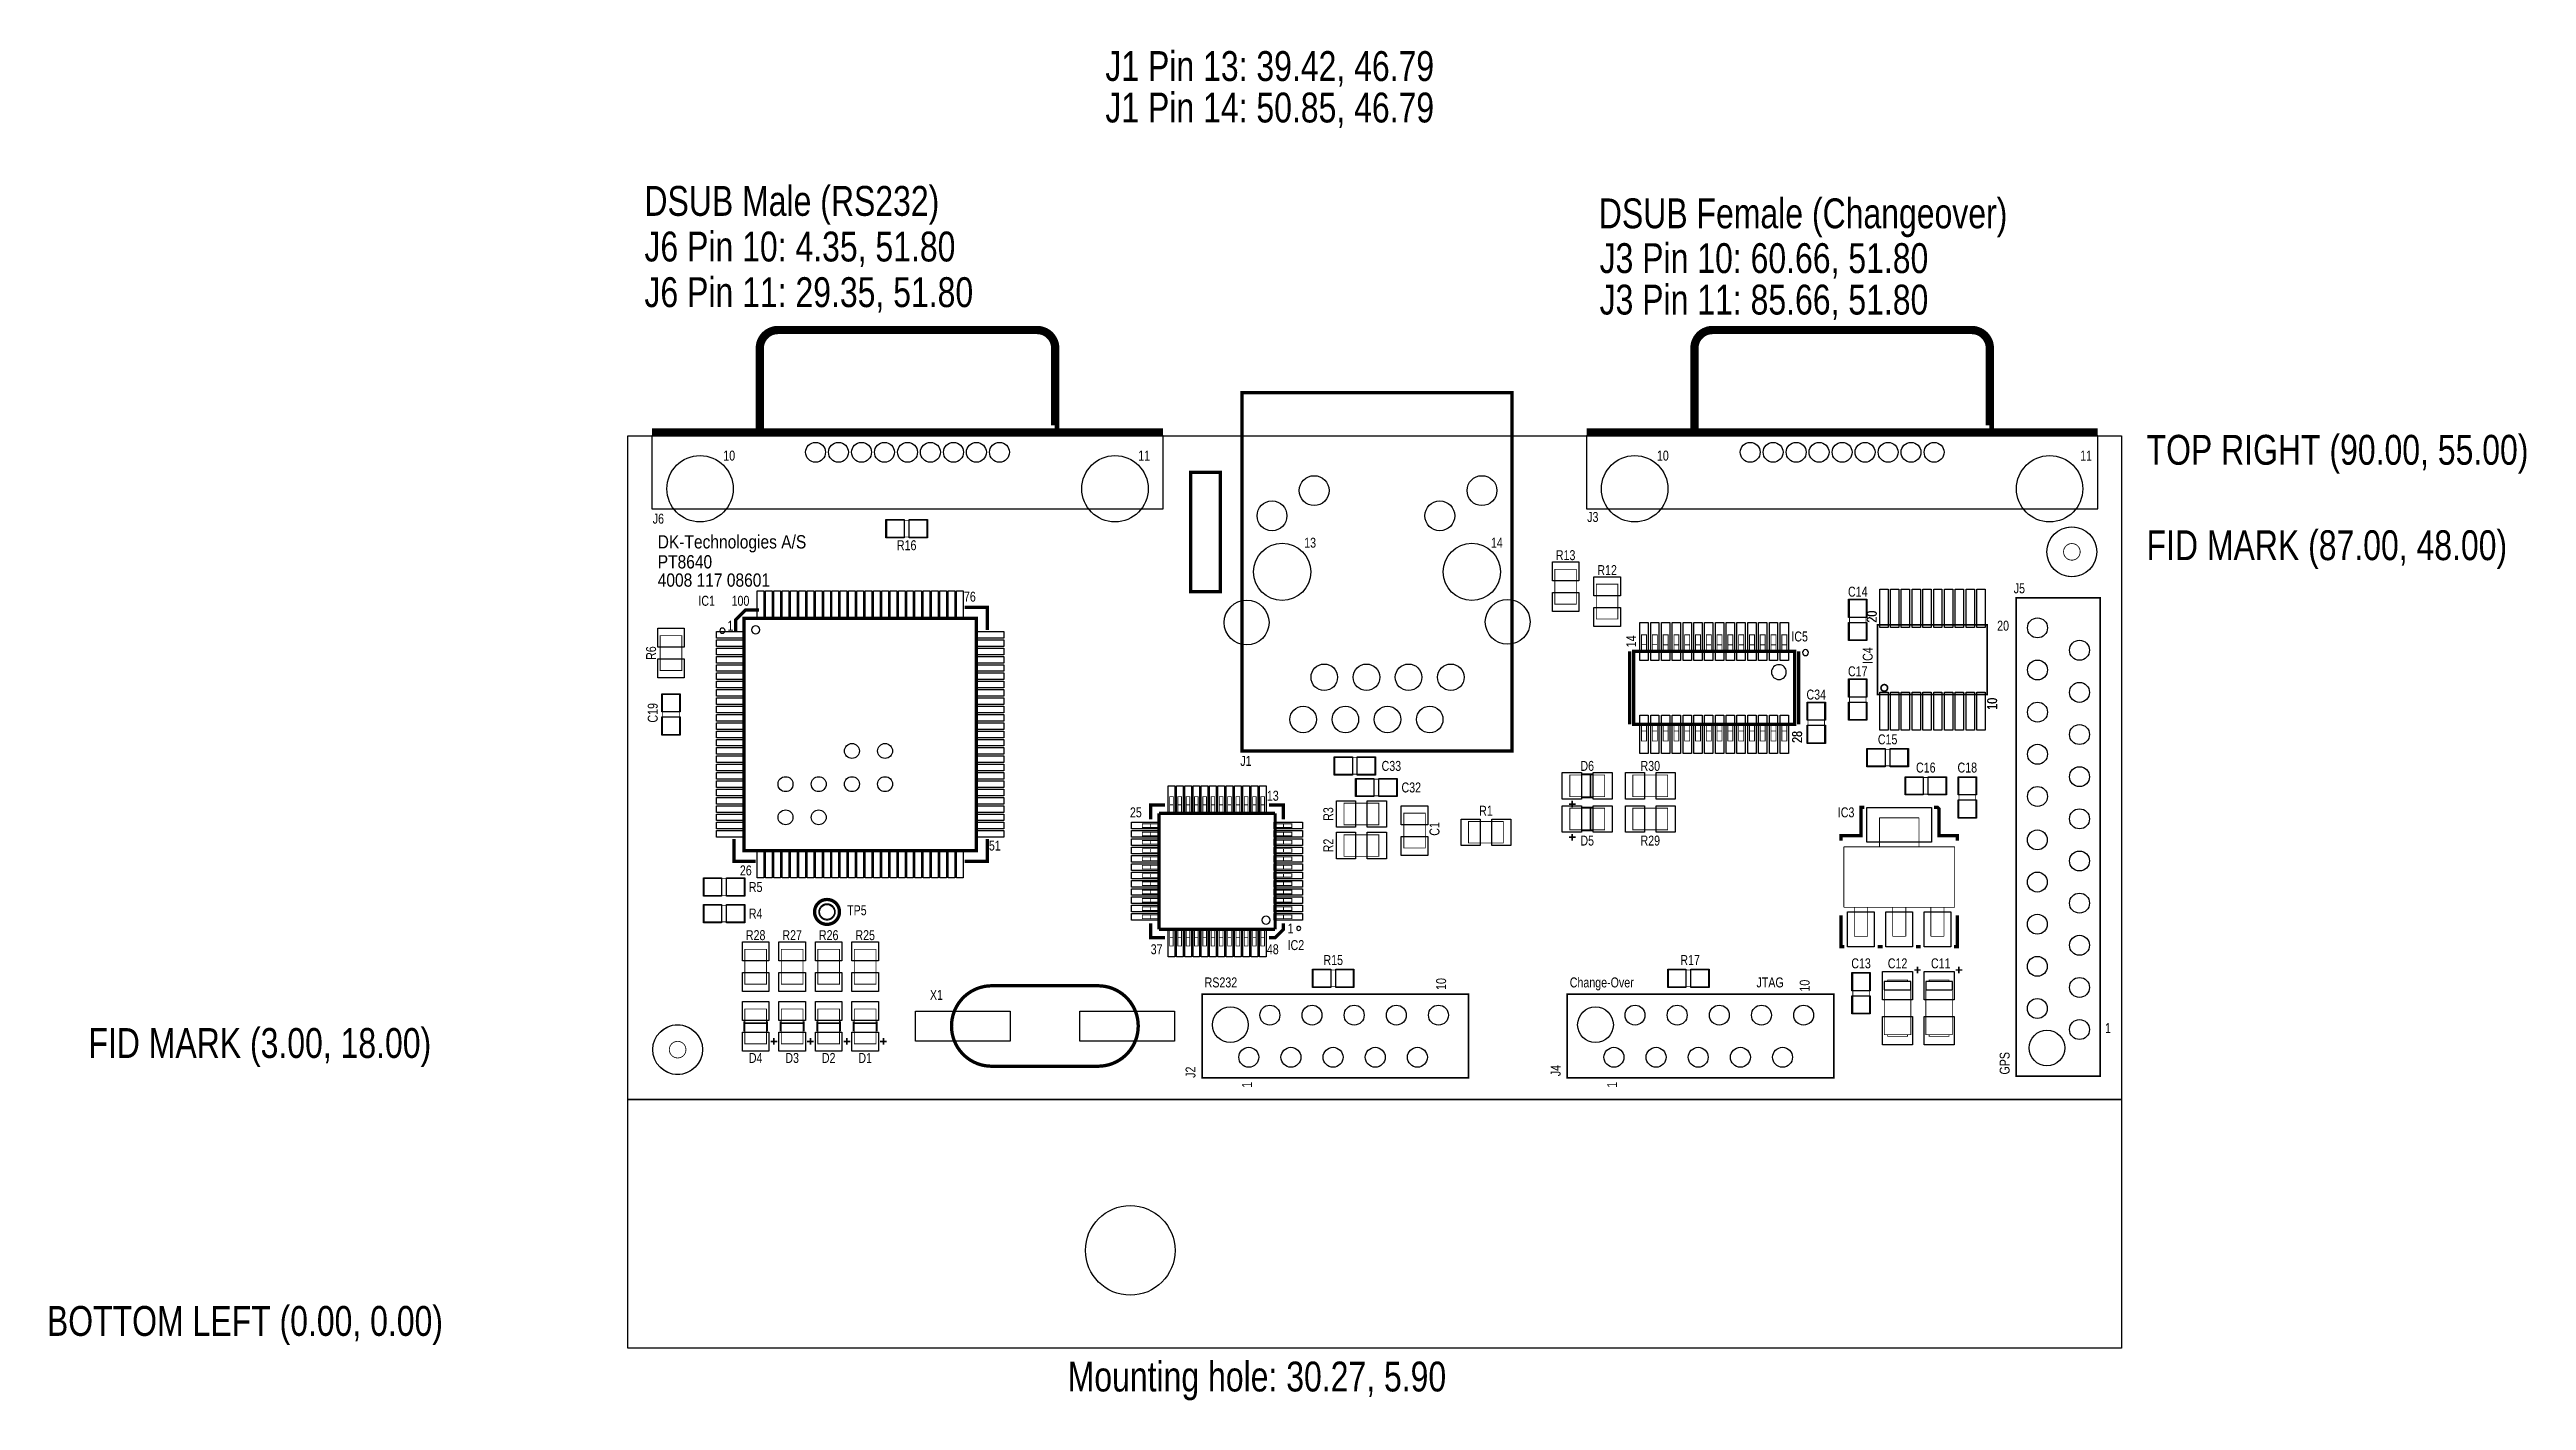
# Model space of a CAD drawing. Extents: x -35 to 114, y -3 to 78.
import ezdxf
from ezdxf.enums import TextEntityAlignment as Align

# ---------------------------------------------------------------- set-up
doc = ezdxf.new("R2010")
doc.units = 0
for name, color, linetype in [('BOARD_GEOMETRY_ASSEMBLY_NOTES', 4, 'CONTINUOUS'), ('BOARD_GEOMETRY_DIMENSION', 3, 'CONTINUOUS'), ('BOARD_GEOMETRY_OUTLINE', 5, 'CONTINUOUS'), ('BOARD_GEOMETRY_SILKSCREEN_TOP', 2, 'CONTINUOUS'), ('PACKAGE_GEOMETRY_ASSEMBLY_TOP', 10, 'CONTINUOUS'), ('PACKAGE_GEOMETRY_SILKSCREEN_TOP', 9, 'CONTINUOUS'), ('PIN_SOLDERMASK_TOP', 11, 'CONTINUOUS'), ('REF_DES_SILKSCREEN_TOP', 12, 'CONTINUOUS')]:
    doc.layers.add(name, color=color, linetype=linetype)

msp = doc.modelspace()

# ---------------------------------------------------------------- texts
at = {"layer": 'BOARD_GEOMETRY_ASSEMBLY_NOTES', "width": 0.8}
for s, p in [('FID MARK (87.00, 48.00)', (91.5, 47.5)), ('FID MARK (3.00, 18.00)', (-32.5, 17.5))]:
    msp.add_text(s, height=1.8, dxfattribs=at).set_placement(p)
at = {"layer": 'BOARD_GEOMETRY_DIMENSION', "width": 0.8}
for s, height, p in [('J1 Pin 13: 39.42, 46.79', 1.8, (28.7696, 76.3771)), ('J1 Pin 14: 50.85, 46.79', 1.8, (28.7696, 73.8771)), ('DSUB Male (RS232)', 1.8, (1, 68.25)), ('DSUB Female (Changeover)', 1.8, (58.5, 67.5)), ('J6 Pin 10: 4.35, 51.80', 1.8, (1, 65.5)), ('J3 Pin 10: 60.66, 51.80', 1.8, (58.5461, 64.8017)), ('J6 Pin 11: 29.35, 51.80', 1.8, (1, 62.75)), ('J3 Pin 11: 85.66, 51.80', 1.8, (58.5461, 62.3017)), ('10', 0.6, (5.75, 53.5)), ('11', 0.6, (30.75, 53.5)), ('10', 0.6, (62, 53.5)), ('11', 0.6, (87.5, 53.5)), ('TOP RIGHT (90.00, 55.00)', 1.8, (91.5, 53.25)), ('13', 0.6, (40.75, 48.25)), ('14', 0.6, (52, 48.25)), ('BOTTOM LEFT (0.00, 0.00)', 1.8, (-35, 0.75)), ('Mounting hole: 30.27, 5.90', 1.8, (26.5, -2.6))]:
    msp.add_text(s, height=height, dxfattribs=at).set_placement(p)
at = {"layer": 'BOARD_GEOMETRY_SILKSCREEN_TOP', "width": 0.875}
for s, p in [('PT8640', (1.8, 47)), ('DK-Technologies A/S', (1.8002, 48.2039)), ('4008 117 08601', (1.8, 45.9))]:
    msp.add_text(s, height=0.8, dxfattribs=at).set_placement(p)
at = {"layer": 'PACKAGE_GEOMETRY_ASSEMBLY_TOP', "width": 0.8}
for s, p in [('100', (6.25, 44.75)), ('76', (20.25, 45)), ('1', (6, 43.25)), ('13', (38.5, 33)), ('25', (30.25, 32)), ('51', (21.75, 30)), ('26', (6.75, 28.5)), ('1', (39.75, 25)), ('37', (31.5, 23.75)), ('48', (38.5, 23.75))]:
    msp.add_text(s, height=0.6, dxfattribs=at).set_placement(p)
for s, p in [('20', (75.25, 43.75)), ('14', (60.75, 42.25)), ('10', (82.5, 38.5)), ('28', (70.75, 36.5))]:
    msp.add_text(s, height=0.6, rotation=90, dxfattribs=at).set_placement(p)
at = {"layer": 'PACKAGE_GEOMETRY_SILKSCREEN_TOP', "width": 0.8}
for s, p in [('100', (6.25, 44.75)), ('76', (20.25, 45)), ('1', (6, 43.25)), ('20', (82.5, 43.25)), ('13', (38.5, 33)), ('25', (30.25, 32)), ('51', (21.75, 30)), ('26', (6.75, 28.5)), ('1', (39.75, 25)), ('37', (31.5, 23.75)), ('48', (38.5, 23.75)), ('RS232', (34.75, 21.75)), ('Change-Over', (56.75, 21.75)), ('JTAG', (68, 21.75)), ('1', (89, 19))]:
    msp.add_text(s, height=0.6, dxfattribs=at).set_placement(p)
for s, p in [('20', (75.2429, 43.7262)), ('14', (60.75, 42.25)), ('10', (82.4929, 38.4762)), ('28', (70.7429, 36.4762)), ('10', (49.3, 21.6)), ('10', (71.2, 21.5)), ('GPS', (83.25, 16.5)), ('1', (37.6, 15.7)), ('1', (59.6, 15.7))]:
    msp.add_text(s, height=0.6, rotation=90, dxfattribs=at).set_placement(p)
at = {"layer": 'REF_DES_SILKSCREEN_TOP', "width": 0.8}
for s, p in [('J6', (1.5, 49.7)), ('J3', (57.8, 49.8)), ('IC1', (4.25, 44.75)), ('J5', (83.5, 45.5)), ('IC5', (70.1, 42.6)), ('J1', (36.9, 35.1)), ('IC2', (39.75, 24)), ('X1', (18.2, 21))]:
    msp.add_text(s, height=0.6, dxfattribs=at).set_placement(p)
for s, p in [('R16', (16.8, 48.1)), ('R13', (56.5, 47.5)), ('R12', (59, 46.6)), ('C14', (74.1, 45.3)), ('C17', (74.1, 40.5)), ('C34', (71.6, 39.1)), ('C15', (75.9, 36.4)), ('C33', (46, 34.8)), ('D6', (57.8, 34.8)), ('R30', (61.6, 34.8)), ('C16', (78.2, 34.7)), ('C18', (80.7, 34.7)), ('C32', (47.2, 33.5)), ('R1', (51.7, 32.1)), ('IC3', (73.4, 32)), ('D5', (57.8, 30.3)), ('R29', (61.6, 30.3)), ('R5', (7.7, 27.5)), ('R4', (7.7, 25.9)), ('TP5', (13.8, 26.1)), ('R28', (7.7, 24.6)), ('R27', (9.9, 24.6)), ('R26', (12.1, 24.6)), ('R25', (14.3, 24.6)), ('R15', (42.5, 23.1)), ('R17', (64, 23.1)), ('C13', (74.3, 22.9)), ('C12', (76.5, 22.9)), ('C11', (79.1, 22.9)), ('D4', (7.7, 17.2)), ('D3', (9.9, 17.2)), ('D2', (12.1, 17.2)), ('D1', (14.3, 17.2))]:
    msp.add_text(s, height=0.6, dxfattribs=at).set_placement(p, align=Align.CENTER)
for s, p in [('R6', (1.7, 41.9)), ('C19', (1.8, 38.3)), ('R3', (42.5, 32.2)), ('C1', (48.9, 31.3)), ('R2', (42.5, 30.3))]:
    msp.add_text(s, height=0.6, rotation=90, dxfattribs=at).set_placement(p, align=Align.CENTER)
for s, p in [('IC4', (75, 41.25)), ('J2', (34.2, 16.3)), ('J4', (56.2, 16.4))]:
    msp.add_text(s, height=0.6, rotation=90, dxfattribs=at).set_placement(p)

# ---------------------------------------------------------------- linework, layer by layer
at = {"layer": 'BOARD_GEOMETRY_OUTLINE'}
msp.add_lwpolyline([(0, 0), (0, 55), (90, 55), (90, 0)], close=True, dxfattribs=at)
at = {"layer": 'BOARD_GEOMETRY_SILKSCREEN_TOP', "const_width": 0.2}
msp.add_lwpolyline([(33.9, 52.8), (35.7, 52.8), (35.7, 45.6), (33.9, 45.6)], close=True, dxfattribs=at)
at = {"layer": 'BOARD_GEOMETRY_SILKSCREEN_TOP', "const_width": 0.1}
for points in [[(57.5, 34.6), (58.1, 34.6)], [(58, 34.6), (58, 33.2)], [(57.5, 33.2), (58.1, 33.2)], [(57.5, 32.6), (58.1, 32.6)], [(58, 32.6), (58, 31.2)], [(57.5, 31.2), (58.1, 31.2)], [(7, 19.1), (7, 19.7)], [(7, 19.6), (8.4, 19.6)], [(8.4, 19.1), (8.4, 19.7)], [(9.2, 19.1), (9.2, 19.7)], [(9.2, 19.6), (10.6, 19.6)], [(10.6, 19.1), (10.6, 19.7)], [(11.4, 19.1), (11.4, 19.7)], [(11.4, 19.6), (12.8, 19.6)], [(12.8, 19.1), (12.8, 19.7)], [(13.6, 19.1), (13.6, 19.7)], [(13.6, 19.6), (15, 19.6)], [(15, 19.1), (15, 19.7)], [(0, 15), (90, 15)]]:
    msp.add_lwpolyline(points, dxfattribs=at)
at = {"layer": 'PACKAGE_GEOMETRY_ASSEMBLY_TOP'}
for points, const_width in [([(7.95, 55.37), (7.95, 60.27, -0.414214), (9.05, 61.37), (24.65, 61.37, -0.414214), (25.75, 60.27), (25.75, 55.37), (25.71, 55.37)], 0.5), ([(64.26, 55.37), (64.26, 60.27, -0.414214), (65.36, 61.37), (80.96, 61.37, -0.414214), (82.06, 60.27), (82.06, 55.37), (82.02, 55.37)], 0.5), ([(21.93, 17), (21.92, 17, -0.414214), (19.5, 19.42, -0.414214), (21.93, 21.85), (28.33, 21.85, -0.414214), (30.75, 19.43, -0.414214), (28.32, 17), (21.92, 17)], 0.2)]:
    msp.add_lwpolyline(points, format="xyb", dxfattribs=dict(at, const_width=const_width))
for points, const_width in [([(37, 36), (53.26, 36), (53.26, 57.59), (37, 57.59)], 0.2), ([(18, 49.9), (15.6, 49.9), (15.6, 48.9), (18, 48.9)], 0.05), ([(55.85, 46.95), (55.85, 44.85), (57.15, 44.85), (57.15, 46.95)], 0.05), ([(58.35, 46.05), (58.35, 43.95), (59.65, 43.95), (59.65, 46.05)], 0.05), ([(73.6, 45.1), (73.6, 42.7), (74.6, 42.7), (74.6, 45.1)], 0.05), ([(88.7, 16.4), (83.65, 16.4), (83.65, 45.23), (88.7, 45.23)], 0.1), ([(7, 30), (7, 44), (21, 44), (21, 30)], 0.2), ([(81.9, 39.4), (75.3, 39.4), (75.3, 43.6), (81.9, 43.6)], 0.1), ([(1.95, 42.95), (1.95, 40.85), (3.25, 40.85), (3.25, 42.95)], 0.05), ([(70.3, 42), (60.6, 42), (60.6, 37.6), (70.3, 37.6)], 0.2), ([(61.3748, 43.0017), (61.0748, 43.0017), (61.0748, 42.0017), (61.3748, 42.0017)], 0.05), ([(62.0248, 43.0017), (61.7248, 43.0017), (61.7248, 42.0017), (62.0248, 42.0017)], 0.05), ([(62.675, 43), (62.375, 43), (62.375, 42), (62.675, 42)], 0.05), ([(63.325, 43), (63.025, 43), (63.025, 42), (63.325, 42)], 0.05), ([(63.975, 43), (63.675, 43), (63.675, 42), (63.975, 42)], 0.05), ([(64.625, 43), (64.325, 43), (64.325, 42), (64.625, 42)], 0.05), ([(65.275, 43), (64.975, 43), (64.975, 42), (65.275, 42)], 0.05), ([(65.925, 43), (65.625, 43), (65.625, 42), (65.925, 42)], 0.05), ([(66.575, 43), (66.275, 43), (66.275, 42), (66.575, 42)], 0.05), ([(67.225, 43), (66.925, 43), (66.925, 42), (67.225, 42)], 0.05), ([(67.875, 43), (67.575, 43), (67.575, 42), (67.875, 42)], 0.05), ([(68.525, 43), (68.225, 43), (68.225, 42), (68.525, 42)], 0.05), ([(69.175, 43), (68.875, 43), (68.875, 42), (69.175, 42)], 0.05), ([(69.825, 43), (69.525, 43), (69.525, 42), (69.825, 42)], 0.05), ([(74.6, 37.9), (74.6, 40.3), (73.6, 40.3), (73.6, 37.9)], 0.05), ([(3.1, 37), (3.1, 39.4), (2.1, 39.4), (2.1, 37)], 0.05), ([(71.1, 38.9), (71.1, 36.5), (72.1, 36.5), (72.1, 38.9)], 0.05), ([(61.3748, 37.6017), (61.0748, 37.6017), (61.0748, 36.6017), (61.3748, 36.6017)], 0.05), ([(62.0248, 37.6017), (61.7248, 37.6017), (61.7248, 36.6017), (62.0248, 36.6017)], 0.05), ([(62.675, 37.6), (62.375, 37.6), (62.375, 36.6), (62.675, 36.6)], 0.05), ([(63.325, 37.6), (63.025, 37.6), (63.025, 36.6), (63.325, 36.6)], 0.05), ([(63.975, 37.6), (63.675, 37.6), (63.675, 36.6), (63.975, 36.6)], 0.05), ([(64.625, 37.6), (64.325, 37.6), (64.325, 36.6), (64.625, 36.6)], 0.05), ([(65.275, 37.6), (64.975, 37.6), (64.975, 36.6), (65.275, 36.6)], 0.05), ([(65.925, 37.6), (65.625, 37.6), (65.625, 36.6), (65.925, 36.6)], 0.05), ([(66.575, 37.6), (66.275, 37.6), (66.275, 36.6), (66.575, 36.6)], 0.05), ([(67.225, 37.6), (66.925, 37.6), (66.925, 36.6), (67.225, 36.6)], 0.05), ([(67.875, 37.6), (67.575, 37.6), (67.575, 36.6), (67.875, 36.6)], 0.05), ([(68.525, 37.6), (68.225, 37.6), (68.225, 36.6), (68.525, 36.6)], 0.05), ([(69.175, 37.6), (68.875, 37.6), (68.875, 36.6), (69.175, 36.6)], 0.05), ([(69.825, 37.6), (69.525, 37.6), (69.525, 36.6), (69.825, 36.6)], 0.05), ([(74.7, 35.1), (77.1, 35.1), (77.1, 36.1), (74.7, 36.1)], 0.05), ([(45, 35.6), (42.6, 35.6), (42.6, 34.6), (45, 34.6)], 0.05), ([(46.3, 34.3), (43.9, 34.3), (43.9, 33.3), (46.3, 33.3)], 0.05), ([(56.75, 33.25), (58.85, 33.25), (58.85, 34.55), (56.75, 34.55)], 0.05), ([(60.55, 33.25), (62.65, 33.25), (62.65, 34.55), (60.55, 34.55)], 0.05), ([(79.4, 34.4), (77, 34.4), (77, 33.4), (79.4, 33.4)], 0.05), ([(81.2, 32), (81.2, 34.4), (80.2, 34.4), (80.2, 32)], 0.05), ([(43.15, 31.55), (45.25, 31.55), (45.25, 32.85), (43.15, 32.85)], 0.05), ([(48.05, 30.15), (48.05, 32.25), (46.75, 32.25), (46.75, 30.15)], 0.05), ([(50.65, 30.45), (52.75, 30.45), (52.75, 31.75), (50.65, 31.75)], 0.05), ([(56.75, 31.25), (58.85, 31.25), (58.85, 32.55), (56.75, 32.55)], 0.05), ([(60.55, 31.25), (62.65, 31.25), (62.65, 32.55), (60.55, 32.55)], 0.05), ([(43.15, 29.65), (45.25, 29.65), (45.25, 30.95), (43.15, 30.95)], 0.05), ([(4.6, 27.3), (7, 27.3), (7, 28.3), (4.6, 28.3)], 0.05), ([(4.6, 25.7), (7, 25.7), (7, 26.7), (4.6, 26.7)], 0.05), ([(8.35, 21.95), (8.35, 24.05), (7.05, 24.05), (7.05, 21.95)], 0.05), ([(10.55, 21.95), (10.55, 24.05), (9.25, 24.05), (9.25, 21.95)], 0.05), ([(12.75, 21.95), (12.75, 24.05), (11.45, 24.05), (11.45, 21.95)], 0.05), ([(14.95, 21.95), (14.95, 24.05), (13.65, 24.05), (13.65, 21.95)], 0.05), ([(43.7, 22.8), (41.3, 22.8), (41.3, 21.8), (43.7, 21.8)], 0.05), ([(62.7, 21.8), (65.1, 21.8), (65.1, 22.8), (62.7, 22.8)], 0.05), ([(74.8, 20.2), (74.8, 22.6), (73.8, 22.6), (73.8, 20.2)], 0.05), ([(34.6, 16.3), (34.6, 21.35), (50.65, 21.35), (50.65, 16.3)], 0.1), ([(56.6, 16.3), (56.6, 21.35), (72.65, 21.35), (72.65, 16.3)], 0.1), ([(75.7, 22.1), (75.7, 18.9), (77.3, 18.9), (77.3, 22.1)], 0.05), ([(78.2, 22.1), (78.2, 18.9), (79.8, 18.9), (79.8, 22.1)], 0.05), ([(8.35, 18.35), (8.35, 20.45), (7.05, 20.45), (7.05, 18.35)], 0.05), ([(10.55, 18.35), (10.55, 20.45), (9.25, 20.45), (9.25, 18.35)], 0.05), ([(12.75, 18.35), (12.75, 20.45), (11.45, 20.45), (11.45, 18.35)], 0.05), ([(14.95, 18.35), (14.95, 20.45), (13.65, 20.45), (13.65, 18.35)], 0.05)]:
    msp.add_lwpolyline(points, close=True, dxfattribs=dict(at, const_width=const_width))
for points, const_width in [([(1.45, 55.2), (32.25, 55.2)], 0.5), ([(57.76, 55.2), (88.56, 55.2)], 0.5), ([(61.3748, 42.4017), (61.0748, 42.4017)], 0.05), ([(62.0248, 42.4017), (61.7248, 42.4017)], 0.05), ([(62.675, 42.4), (62.375, 42.4)], 0.05), ([(63.325, 42.4), (63.025, 42.4)], 0.05), ([(63.975, 42.4), (63.675, 42.4)], 0.05), ([(64.625, 42.4), (64.325, 42.4)], 0.05), ([(65.275, 42.4), (64.975, 42.4)], 0.05), ([(65.925, 42.4), (65.625, 42.4)], 0.05), ([(66.575, 42.4), (66.275, 42.4)], 0.05), ([(67.225, 42.4), (66.925, 42.4)], 0.05), ([(67.875, 42.4), (67.575, 42.4)], 0.05), ([(68.525, 42.4), (68.225, 42.4)], 0.05), ([(69.175, 42.4), (68.875, 42.4)], 0.05), ([(69.825, 42.4), (69.525, 42.4)], 0.05), ([(61.3748, 37.2017), (61.0748, 37.2017)], 0.05), ([(62.0248, 37.2017), (61.7248, 37.2017)], 0.05), ([(62.675, 37.2), (62.375, 37.2)], 0.05), ([(63.325, 37.2), (63.025, 37.2)], 0.05), ([(63.975, 37.2), (63.675, 37.2)], 0.05), ([(64.625, 37.2), (64.325, 37.2)], 0.05), ([(65.275, 37.2), (64.975, 37.2)], 0.05), ([(65.925, 37.2), (65.625, 37.2)], 0.05), ([(66.575, 37.2), (66.275, 37.2)], 0.05), ([(67.225, 37.2), (66.925, 37.2)], 0.05), ([(67.875, 37.2), (67.575, 37.2)], 0.05), ([(68.525, 37.2), (68.225, 37.2)], 0.05), ([(69.175, 37.2), (68.875, 37.2)], 0.05), ([(69.825, 37.2), (69.525, 37.2)], 0.05), ([(32.8604, 32.2497), (32.8604, 33.2497), (32.6404, 33.2497), (32.6404, 32.2497)], 0.05), ([(33.3604, 32.2497), (33.3604, 33.2497), (33.1404, 33.2497), (33.1404, 32.2497)], 0.05), ([(33.8604, 32.2497), (33.8604, 33.2497), (33.6404, 33.2497), (33.6404, 32.2497)], 0.05), ([(34.3604, 32.2497), (34.3604, 33.2497), (34.1404, 33.2497), (34.1404, 32.2497)], 0.05), ([(34.8604, 32.2497), (34.8604, 33.2497), (34.6404, 33.2497), (34.6404, 32.2497)], 0.05), ([(35.3604, 32.2497), (35.3604, 33.2497), (35.1404, 33.2497), (35.1404, 32.2497)], 0.05), ([(35.8604, 32.2497), (35.8604, 33.2497), (35.6404, 33.2497), (35.6404, 32.2497)], 0.05), ([(36.3604, 32.2497), (36.3604, 33.2497), (36.1404, 33.2497), (36.1404, 32.2497)], 0.05), ([(36.8604, 32.2497), (36.8604, 33.2497), (36.6404, 33.2497), (36.6404, 32.2497)], 0.05), ([(37.3604, 32.2497), (37.3604, 33.2497), (37.1404, 33.2497), (37.1404, 32.2497)], 0.05), ([(37.8604, 32.2497), (37.8604, 33.2497), (37.6404, 33.2497), (37.6404, 32.2497)], 0.05), ([(38.36, 32.25), (38.36, 33.25), (38.14, 33.25), (38.14, 32.25)], 0.05), ([(56.7, 32.8), (57.1, 32.8)], 0.1), ([(56.9, 33), (56.9, 32.6)], 0.1), ([(31.9999, 31.3886), (30.9999, 31.3886), (30.9999, 31.6086), (31.9999, 31.6086)], 0.05), ([(31.4999, 31.3886), (31.4999, 31.6086)], 0.05), ([(39, 32.25), (32, 32.25)], 0.2), ([(32, 32.25), (32, 25.25)], 0.2), ([(32.8604, 32.7497), (32.6404, 32.7497)], 0.05), ([(33.3604, 32.7497), (33.1404, 32.7497)], 0.05), ([(33.8604, 32.7497), (33.6404, 32.7497)], 0.05), ([(34.3604, 32.7497), (34.1404, 32.7497)], 0.05), ([(34.8604, 32.7497), (34.6404, 32.7497)], 0.05), ([(35.3604, 32.7497), (35.1404, 32.7497)], 0.05), ([(35.8604, 32.7497), (35.6404, 32.7497)], 0.05), ([(36.3604, 32.7497), (36.1404, 32.7497)], 0.05), ([(36.8604, 32.7497), (36.6404, 32.7497)], 0.05), ([(37.3604, 32.7497), (37.1404, 32.7497)], 0.05), ([(37.8604, 32.7497), (37.6404, 32.7497)], 0.05), ([(38.36, 32.75), (38.14, 32.75)], 0.05), ([(39, 25.25), (39, 32.25)], 0.2), ([(38.9998, 31.6099), (39.9998, 31.6099), (39.9998, 31.3899), (38.9998, 31.3899)], 0.05), ([(39.4998, 31.3899), (39.4998, 31.6099)], 0.05), ([(75.409, 31.973), (77.79, 31.973)], 0.05), ([(75.409, 30.226), (75.409, 31.973)], 0.05), ([(77.79, 30.226), (77.79, 31.973)], 0.05), ([(31.9999, 30.8886), (30.9999, 30.8886), (30.9999, 31.1086), (31.9999, 31.1086)], 0.05), ([(31.9999, 30.3886), (30.9999, 30.3886), (30.9999, 30.6086), (31.9999, 30.6086)], 0.05), ([(31.9999, 29.8886), (30.9999, 29.8886), (30.9999, 30.1086), (31.9999, 30.1086)], 0.05), ([(31.4999, 30.8886), (31.4999, 31.1086)], 0.05), ([(31.4999, 30.3886), (31.4999, 30.6086)], 0.05), ([(31.4999, 29.8886), (31.4999, 30.1086)], 0.05), ([(38.9998, 31.1099), (39.9998, 31.1099), (39.9998, 30.8899), (38.9998, 30.8899)], 0.05), ([(38.9998, 30.6099), (39.9998, 30.6099), (39.9998, 30.3899), (38.9998, 30.3899)], 0.05), ([(38.9998, 30.1099), (39.9998, 30.1099), (39.9998, 29.8899), (38.9998, 29.8899)], 0.05), ([(39.4998, 30.8899), (39.4998, 31.1099)], 0.05), ([(39.4998, 30.3899), (39.4998, 30.6099)], 0.05), ([(39.4998, 29.8899), (39.4998, 30.1099)], 0.05), ([(56.7, 30.8), (57.1, 30.8)], 0.1), ([(56.9, 31), (56.9, 30.6)], 0.1), ([(73.264, 30.226), (79.936, 30.226)], 0.05), ([(73.264, 26.575), (73.264, 30.226)], 0.05), ([(79.936, 26.575), (79.936, 30.226)], 0.05), ([(31.9999, 29.3886), (30.9999, 29.3886), (30.9999, 29.6086), (31.9999, 29.6086)], 0.05), ([(31.9999, 28.8886), (30.9999, 28.8886), (30.9999, 29.1086), (31.9999, 29.1086)], 0.05), ([(31.9999, 28.3886), (30.9999, 28.3886), (30.9999, 28.6086), (31.9999, 28.6086)], 0.05), ([(31.4999, 29.3886), (31.4999, 29.6086)], 0.05), ([(31.4999, 28.8886), (31.4999, 29.1086)], 0.05), ([(31.4999, 28.3886), (31.4999, 28.6086)], 0.05), ([(38.9998, 29.6099), (39.9998, 29.6099), (39.9998, 29.3899), (38.9998, 29.3899)], 0.05), ([(38.9998, 29.1099), (39.9998, 29.1099), (39.9998, 28.8899), (38.9998, 28.8899)], 0.05), ([(38.9998, 28.6099), (39.9998, 28.6099), (39.9998, 28.3899), (38.9998, 28.3899)], 0.05), ([(39.4998, 29.3899), (39.4998, 29.6099)], 0.05), ([(39.4998, 28.8899), (39.4998, 29.1099)], 0.05), ([(39.4998, 28.3899), (39.4998, 28.6099)], 0.05), ([(31.9999, 27.8886), (30.9999, 27.8886), (30.9999, 28.1086), (31.9999, 28.1086)], 0.05), ([(31.9999, 27.3886), (30.9999, 27.3886), (30.9999, 27.6086), (31.9999, 27.6086)], 0.05), ([(31.9999, 26.8886), (30.9999, 26.8886), (30.9999, 27.1086), (31.9999, 27.1086)], 0.05), ([(31.4999, 27.8886), (31.4999, 28.1086)], 0.05), ([(31.4999, 27.3886), (31.4999, 27.6086)], 0.05), ([(31.4999, 26.8886), (31.4999, 27.1086)], 0.05), ([(38.9998, 28.1099), (39.9998, 28.1099), (39.9998, 27.8899), (38.9998, 27.8899)], 0.05), ([(38.9998, 27.6099), (39.9998, 27.6099), (39.9998, 27.3899), (38.9998, 27.3899)], 0.05), ([(38.9998, 27.1099), (39.9998, 27.1099), (39.9998, 26.8899), (38.9998, 26.8899)], 0.05), ([(39.4998, 27.8899), (39.4998, 28.1099)], 0.05), ([(39.4998, 27.3899), (39.4998, 27.6099)], 0.05), ([(39.4998, 26.8899), (39.4998, 27.1099)], 0.05), ([(31.9999, 26.3886), (30.9999, 26.3886), (30.9999, 26.6086), (31.9999, 26.6086)], 0.05), ([(32, 25.89), (31, 25.89), (31, 26.11), (32, 26.11)], 0.05), ([(31.4999, 26.3886), (31.4999, 26.6086)], 0.05), ([(31.5, 25.89), (31.5, 26.11)], 0.05), ([(38.9998, 26.6099), (39.9998, 26.6099), (39.9998, 26.3899), (38.9998, 26.3899)], 0.05), ([(39, 26.11), (40, 26.11), (40, 25.89), (39, 25.89)], 0.05), ([(39.4998, 26.3899), (39.4998, 26.6099)], 0.05), ([(39.5, 25.89), (39.5, 26.11)], 0.05), ([(73.264, 26.575), (79.936, 26.575)], 0.05), ([(73.899, 24.829), (73.899, 26.575)], 0.05), ([(74.695, 24.829), (74.695, 26.575)], 0.05), ([(76.202, 24.829), (76.202, 26.575)], 0.05), ([(76.996, 24.829), (76.996, 26.575)], 0.05), ([(78.505, 24.829), (78.505, 26.575)], 0.05), ([(79.301, 24.829), (79.301, 26.575)], 0.05), ([(32, 25.25), (39, 25.25)], 0.2), ([(32.8597, 25.2498), (32.8597, 24.2498), (32.6397, 24.2498), (32.6397, 25.2498)], 0.05), ([(32.8597, 24.7498), (32.6397, 24.7498)], 0.05), ([(33.3597, 25.2498), (33.3597, 24.2498), (33.1397, 24.2498), (33.1397, 25.2498)], 0.05), ([(33.3597, 24.7498), (33.1397, 24.7498)], 0.05), ([(33.8597, 25.2498), (33.8597, 24.2498), (33.6397, 24.2498), (33.6397, 25.2498)], 0.05), ([(33.8597, 24.7498), (33.6397, 24.7498)], 0.05), ([(34.3597, 25.2498), (34.3597, 24.2498), (34.1397, 24.2498), (34.1397, 25.2498)], 0.05), ([(34.3597, 24.7498), (34.1397, 24.7498)], 0.05), ([(34.8597, 25.2498), (34.8597, 24.2498), (34.6397, 24.2498), (34.6397, 25.2498)], 0.05), ([(34.8597, 24.7498), (34.6397, 24.7498)], 0.05), ([(35.3597, 25.2498), (35.3597, 24.2498), (35.1397, 24.2498), (35.1397, 25.2498)], 0.05), ([(35.3597, 24.7498), (35.1397, 24.7498)], 0.05), ([(35.8597, 25.2498), (35.8597, 24.2498), (35.6397, 24.2498), (35.6397, 25.2498)], 0.05), ([(35.8597, 24.7498), (35.6397, 24.7498)], 0.05), ([(36.3597, 25.2498), (36.3597, 24.2498), (36.1397, 24.2498), (36.1397, 25.2498)], 0.05), ([(36.3597, 24.7498), (36.1397, 24.7498)], 0.05), ([(36.8597, 25.2498), (36.8597, 24.2498), (36.6397, 24.2498), (36.6397, 25.2498)], 0.05), ([(36.8597, 24.7498), (36.6397, 24.7498)], 0.05), ([(37.3597, 25.2498), (37.3597, 24.2498), (37.1397, 24.2498), (37.1397, 25.2498)], 0.05), ([(37.3597, 24.7498), (37.1397, 24.7498)], 0.05), ([(37.8597, 25.2498), (37.8597, 24.2498), (37.6397, 24.2498), (37.6397, 25.2498)], 0.05), ([(37.8597, 24.7498), (37.6397, 24.7498)], 0.05), ([(38.36, 25.25), (38.36, 24.25), (38.14, 24.25), (38.14, 25.25)], 0.05), ([(38.36, 24.75), (38.14, 24.75)], 0.05), ([(73.899, 24.829), (74.695, 24.829)], 0.05), ([(76.202, 24.829), (76.996, 24.829)], 0.05), ([(78.505, 24.829), (79.301, 24.829)], 0.05), ([(75.9, 22.1), (75.9, 22.2), (77.1, 22.2), (77.1, 22.1)], 0.05), ([(78.4, 22.1), (78.4, 22.2), (79.6, 22.2), (79.6, 22.1)], 0.05), ([(8.6, 18.5), (9, 18.5)], 0.1), ([(8.8, 18.3), (8.8, 18.7)], 0.1), ([(10.8, 18.5), (11.2, 18.5)], 0.1), ([(11, 18.3), (11, 18.7)], 0.1), ([(13, 18.5), (13.4, 18.5)], 0.1), ([(13.2, 18.3), (13.2, 18.7)], 0.1), ([(15.2, 18.5), (15.6, 18.5)], 0.1), ([(15.4, 18.3), (15.4, 18.7)], 0.1), ([(77.1, 18.9), (77.1, 18.8), (75.9, 18.8), (75.9, 18.9)], 0.05), ([(79.6, 18.9), (79.6, 18.8), (78.4, 18.8), (78.4, 18.9)], 0.05)]:
    msp.add_lwpolyline(points, dxfattribs=dict(at, const_width=const_width))
for points in [[(32.25, 50.6), (32.25, 55), (1.45, 55), (1.45, 50.6)], [(88.56, 50.6), (88.56, 55), (57.76, 55), (57.76, 50.6)], [(75.7, 21.6), (77.3, 21.6), (77.3, 22.1), (75.7, 22.1)], [(78.2, 21.6), (79.8, 21.6), (79.8, 22.1), (78.2, 22.1)]]:
    msp.add_lwpolyline(points, close=True, dxfattribs=at)
for points, const_width in [([(88.5, 48, 1), (85.5, 48, 1)], 0.05), ([(87.5, 48, 1), (86.5, 48, 1)], 0.05), ([(75.9, 39.8, 1), (75.5, 39.8, 1)], 0.1), ([(12, 26.8, -0.414214), (12.5, 26.3, -2.414214), (12, 26.8)], 0.05), ([(3, 19.5, 1), (3, 16.5, 1)], 0.05), ([(3, 18.5, 1), (3, 17.5, 1)], 0.05)]:
    msp.add_lwpolyline(points, format="xyb", close=True, dxfattribs=dict(at, const_width=const_width))
for points in [[(7.947, 43.3, 1), (7.453, 43.3, 1)], [(69.7972, 40.75, 1), (68.9028, 40.75, 1)], [(38.697, 25.8, 1), (38.203, 25.8, 1)]]:
    msp.add_lwpolyline(points, format="xyb", close=True, dxfattribs=at)
at = {"layer": 'PACKAGE_GEOMETRY_SILKSCREEN_TOP'}
for points, const_width in [([(37, 36), (53.26, 36), (53.26, 57.59), (37, 57.59)], 0.2), ([(88.7, 16.4), (83.65, 16.4), (83.65, 45.23), (88.7, 45.23)], 0.1), ([(81.9, 39.4), (75.3, 39.4), (75.3, 43.6), (81.9, 43.6)], 0.1), ([(34.6, 16.3), (34.6, 21.35), (50.65, 21.35), (50.65, 16.3)], 0.1), ([(56.6, 16.3), (56.6, 21.35), (72.65, 21.35), (72.65, 16.3)], 0.1)]:
    msp.add_lwpolyline(points, close=True, dxfattribs=dict(at, const_width=const_width))
for points in [[(32.25, 50.6), (32.25, 55), (1.45, 55), (1.45, 50.6)], [(88.56, 50.6), (88.56, 55), (57.76, 55), (57.76, 50.6)]]:
    msp.add_lwpolyline(points, close=True, dxfattribs=at)
for points in [[(5.8581, 43.25, 1), (5.5419, 43.25, 1)], [(71.1303, 41.9252, 1), (70.7697, 41.9252, 1)], [(40.5408, 25.31, 1), (40.2992, 25.31, 1)]]:
    msp.add_lwpolyline(points, format="xyb", close=True, dxfattribs=at)
for points, const_width in [([(6.5, 43.15), (6.5, 43.9), (7.1, 44.5), (7.9, 44.5)], 0.2), ([(21.65, 43.3), (21.65, 44.65), (20.3, 44.65)], 0.2), ([(60.35, 42), (60.35, 37.6)], 0.2), ([(70.55, 42), (70.55, 37.6)], 0.2), ([(32.37, 32.75), (31.5, 32.75), (31.5, 31.88)], 0.2), ([(39.5, 31.88), (39.5, 32.75), (38.63, 32.75)], 0.2), ([(56.7, 32.8), (57.1, 32.8)], 0.1), ([(56.9, 32.6), (56.9, 33)], 0.1), ([(73.1, 30.6), (73.1, 30.9), (74.3, 30.9), (74.3, 32.6), (74.5, 32.6)], 0.2), ([(78.7, 32.6), (78.9, 32.6), (79, 32.5), (79, 30.9), (80.1, 30.9), (80.1, 30.6)], 0.2), ([(6.4, 30.7), (6.4, 29.35), (7.7, 29.35)], 0.2), ([(20.3, 29.35), (21.65, 29.35), (21.65, 30.7)], 0.2), ([(56.7, 30.8), (57.1, 30.8)], 0.1), ([(56.9, 30.6), (56.9, 31)], 0.1), ([(31.5, 25.62), (31.5, 24.75), (32.37, 24.75)], 0.2), ([(39.5, 25.62), (39.5, 25.25), (39, 24.75), (38.63, 24.75)], 0.2), ([(73.1, 26.1), (73.1, 24.2), (73.3, 24.2)], 0.2), ([(79.9, 24.2), (80.1, 24.2), (80.1, 26.1)], 0.2), ([(75.3, 24.2), (75.6, 24.2)], 0.2), ([(77.6, 24.2), (77.9, 24.2)], 0.2), ([(77.5, 22.8), (77.9, 22.8)], 0.1), ([(77.7, 23), (77.7, 22.6)], 0.1), ([(80, 22.8), (80.4, 22.8)], 0.1), ([(80.2, 23), (80.2, 22.6)], 0.1), ([(9, 18.5), (8.6, 18.5)], 0.1), ([(8.8, 18.3), (8.8, 18.7)], 0.1), ([(11.2, 18.5), (10.8, 18.5)], 0.1), ([(11, 18.3), (11, 18.7)], 0.1), ([(13.4, 18.5), (13, 18.5)], 0.1), ([(13.2, 18.3), (13.2, 18.7)], 0.1), ([(15.6, 18.5), (15.2, 18.5)], 0.1), ([(15.4, 18.3), (15.4, 18.7)], 0.1)]:
    msp.add_lwpolyline(points, dxfattribs=dict(at, const_width=const_width))
for points, const_width in [([(75.9, 39.8, 1), (75.5, 39.8, 1)], 0.1), ([(12, 27.05, -0.414214), (12.75, 26.3, -2.414214), (12, 27.05)], 0.2), ([(21.93, 17), (21.92, 17, -0.414214), (19.5, 19.42, -0.414214), (21.93, 21.85), (28.32, 21.85, -0.414214), (30.75, 19.42, -0.414214), (28.33, 17)], 0.2)]:
    msp.add_lwpolyline(points, format="xyb", close=True, dxfattribs=dict(at, const_width=const_width))
at = {"layer": 'PIN_SOLDERMASK_TOP'}
for points in [[(15.55, 49.95), (16.65, 49.95), (16.65, 48.85), (15.55, 48.85)], [(16.95, 49.95), (18.05, 49.95), (18.05, 48.85), (16.95, 48.85)], [(57.3, 46.25), (55.7, 46.25), (55.7, 47.4), (57.3, 47.4)], [(59.8, 45.35), (58.2, 45.35), (58.2, 46.5), (59.8, 46.5)], [(8.2, 45.65), (8.2, 43.95), (7.8, 43.95), (7.8, 45.65)], [(8.7, 45.65), (8.7, 43.95), (8.3, 43.95), (8.3, 45.65)], [(9.2, 45.65), (9.2, 43.95), (8.8, 43.95), (8.8, 45.65)], [(9.7, 45.65), (9.7, 43.95), (9.3, 43.95), (9.3, 45.65)], [(10.2, 45.65), (10.2, 43.95), (9.8, 43.95), (9.8, 45.65)], [(10.7, 45.65), (10.7, 43.95), (10.3, 43.95), (10.3, 45.65)], [(11.2, 45.65), (11.2, 43.95), (10.8, 43.95), (10.8, 45.65)], [(11.7, 45.65), (11.7, 43.95), (11.3, 43.95), (11.3, 45.65)], [(12.2, 45.65), (12.2, 43.95), (11.8, 43.95), (11.8, 45.65)], [(12.7, 45.65), (12.7, 43.95), (12.3, 43.95), (12.3, 45.65)], [(13.2, 45.65), (13.2, 43.95), (12.8, 43.95), (12.8, 45.65)], [(13.7, 45.65), (13.7, 43.95), (13.3, 43.95), (13.3, 45.65)], [(14.2, 45.65), (14.2, 43.95), (13.8, 43.95), (13.8, 45.65)], [(14.7, 45.65), (14.7, 43.95), (14.3, 43.95), (14.3, 45.65)], [(15.2, 45.65), (15.2, 43.95), (14.8, 43.95), (14.8, 45.65)], [(15.7, 45.65), (15.7, 43.95), (15.3, 43.95), (15.3, 45.65)], [(16.2, 45.65), (16.2, 43.95), (15.8, 43.95), (15.8, 45.65)], [(16.7, 45.65), (16.7, 43.95), (16.3, 43.95), (16.3, 45.65)], [(17.2, 45.65), (17.2, 43.95), (16.8, 43.95), (16.8, 45.65)], [(17.7, 45.65), (17.7, 43.95), (17.3, 43.95), (17.3, 45.65)], [(18.2, 45.65), (18.2, 43.95), (17.8, 43.95), (17.8, 45.65)], [(18.7, 45.65), (18.7, 43.95), (18.3, 43.95), (18.3, 45.65)], [(19.2, 45.65), (19.2, 43.95), (18.8, 43.95), (18.8, 45.65)], [(19.7, 45.65), (19.7, 43.95), (19.3, 43.95), (19.3, 45.65)], [(20.2, 45.65), (20.2, 43.95), (19.8, 43.95), (19.8, 45.65)], [(57.3, 44.4), (55.7, 44.4), (55.7, 45.55), (57.3, 45.55)], [(73.55, 44.05), (73.55, 45.15), (74.65, 45.15), (74.65, 44.05)], [(75.925, 45.75), (75.925, 43.45), (75.425, 43.45), (75.425, 45.75)], [(76.575, 45.75), (76.575, 43.45), (76.075, 43.45), (76.075, 45.75)], [(77.225, 45.75), (77.225, 43.45), (76.725, 43.45), (76.725, 45.75)], [(77.875, 45.75), (77.875, 43.45), (77.375, 43.45), (77.375, 45.75)], [(78.525, 45.75), (78.525, 43.45), (78.025, 43.45), (78.025, 45.75)], [(79.175, 45.75), (79.175, 43.45), (78.675, 43.45), (78.675, 45.75)], [(79.825, 45.75), (79.825, 43.45), (79.325, 43.45), (79.325, 45.75)], [(80.475, 45.75), (80.475, 43.45), (79.975, 43.45), (79.975, 45.75)], [(81.125, 45.75), (81.125, 43.45), (80.625, 43.45), (80.625, 45.75)], [(81.775, 45.75), (81.775, 43.45), (81.275, 43.45), (81.275, 45.75)], [(3.4, 42.25), (1.8, 42.25), (1.8, 43.4), (3.4, 43.4)], [(59.8, 43.5), (58.2, 43.5), (58.2, 44.65), (59.8, 44.65)], [(61.475, 43.75), (61.475, 41.45), (60.975, 41.45), (60.975, 43.75)], [(62.125, 43.75), (62.125, 41.45), (61.625, 41.45), (61.625, 43.75)], [(62.775, 43.75), (62.775, 41.45), (62.275, 41.45), (62.275, 43.75)], [(63.425, 43.75), (63.425, 41.45), (62.925, 41.45), (62.925, 43.75)], [(64.075, 43.75), (64.075, 41.45), (63.575, 41.45), (63.575, 43.75)], [(64.725, 43.75), (64.725, 41.45), (64.225, 41.45), (64.225, 43.75)], [(65.375, 43.75), (65.375, 41.45), (64.875, 41.45), (64.875, 43.75)], [(66.025, 43.75), (66.025, 41.45), (65.525, 41.45), (65.525, 43.75)], [(66.675, 43.75), (66.675, 41.45), (66.175, 41.45), (66.175, 43.75)], [(67.325, 43.75), (67.325, 41.45), (66.825, 41.45), (66.825, 43.75)], [(67.975, 43.75), (67.975, 41.45), (67.475, 41.45), (67.475, 43.75)], [(68.625, 43.75), (68.625, 41.45), (68.125, 41.45), (68.125, 43.75)], [(69.275, 43.75), (69.275, 41.45), (68.775, 41.45), (68.775, 43.75)], [(69.925, 43.75), (69.925, 41.45), (69.425, 41.45), (69.425, 43.75)], [(73.55, 42.65), (73.55, 43.75), (74.65, 43.75), (74.65, 42.65)], [(5.35, 43.2), (7.05, 43.2), (7.05, 42.8), (5.35, 42.8)], [(5.35, 42.7), (7.05, 42.7), (7.05, 42.3), (5.35, 42.3)], [(5.35, 42.2), (7.05, 42.2), (7.05, 41.8), (5.35, 41.8)], [(22.65, 42.8), (20.95, 42.8), (20.95, 43.2), (22.65, 43.2)], [(22.65, 42.3), (20.95, 42.3), (20.95, 42.7), (22.65, 42.7)], [(22.65, 41.8), (20.95, 41.8), (20.95, 42.2), (22.65, 42.2)], [(3.4, 40.4), (1.8, 40.4), (1.8, 41.55), (3.4, 41.55)], [(5.35, 41.7), (7.05, 41.7), (7.05, 41.3), (5.35, 41.3)], [(5.35, 41.2), (7.05, 41.2), (7.05, 40.8), (5.35, 40.8)], [(5.35, 40.7), (7.05, 40.7), (7.05, 40.3), (5.35, 40.3)], [(22.65, 41.3), (20.95, 41.3), (20.95, 41.7), (22.65, 41.7)], [(22.65, 40.8), (20.95, 40.8), (20.95, 41.2), (22.65, 41.2)], [(22.65, 40.3), (20.95, 40.3), (20.95, 40.7), (22.65, 40.7)], [(74.65, 40.35), (74.65, 39.25), (73.55, 39.25), (73.55, 40.35)], [(3.15, 39.45), (3.15, 38.35), (2.05, 38.35), (2.05, 39.45)], [(5.35, 40.2), (7.05, 40.2), (7.05, 39.8), (5.35, 39.8)], [(5.35, 39.7), (7.05, 39.7), (7.05, 39.3), (5.35, 39.3)], [(5.35, 39.2), (7.05, 39.2), (7.05, 38.8), (5.35, 38.8)], [(22.65, 39.8), (20.95, 39.8), (20.95, 40.2), (22.65, 40.2)], [(22.65, 39.3), (20.95, 39.3), (20.95, 39.7), (22.65, 39.7)], [(22.65, 38.8), (20.95, 38.8), (20.95, 39.2), (22.65, 39.2)], [(71.05, 37.85), (71.05, 38.95), (72.15, 38.95), (72.15, 37.85)], [(74.65, 38.95), (74.65, 37.85), (73.55, 37.85), (73.55, 38.95)], [(75.925, 39.55), (75.925, 37.25), (75.425, 37.25), (75.425, 39.55)], [(76.575, 39.55), (76.575, 37.25), (76.075, 37.25), (76.075, 39.55)], [(77.225, 39.55), (77.225, 37.25), (76.725, 37.25), (76.725, 39.55)], [(77.875, 39.55), (77.875, 37.25), (77.375, 37.25), (77.375, 39.55)], [(78.525, 39.55), (78.525, 37.25), (78.025, 37.25), (78.025, 39.55)], [(79.175, 39.55), (79.175, 37.25), (78.675, 37.25), (78.675, 39.55)], [(79.825, 39.55), (79.825, 37.25), (79.325, 37.25), (79.325, 39.55)], [(80.475, 39.55), (80.475, 37.25), (79.975, 37.25), (79.975, 39.55)], [(81.125, 39.55), (81.125, 37.25), (80.625, 37.25), (80.625, 39.55)], [(81.775, 39.55), (81.775, 37.25), (81.275, 37.25), (81.275, 39.55)], [(3.15, 38.05), (3.15, 36.95), (2.05, 36.95), (2.05, 38.05)], [(5.35, 38.7), (7.05, 38.7), (7.05, 38.3), (5.35, 38.3)], [(5.35, 38.2), (7.05, 38.2), (7.05, 37.8), (5.35, 37.8)], [(5.35, 37.7), (7.05, 37.7), (7.05, 37.3), (5.35, 37.3)], [(22.65, 38.3), (20.95, 38.3), (20.95, 38.7), (22.65, 38.7)], [(22.65, 37.8), (20.95, 37.8), (20.95, 38.2), (22.65, 38.2)], [(22.65, 37.3), (20.95, 37.3), (20.95, 37.7), (22.65, 37.7)], [(61.475, 38.15), (61.475, 35.85), (60.975, 35.85), (60.975, 38.15)], [(62.125, 38.15), (62.125, 35.85), (61.625, 35.85), (61.625, 38.15)], [(62.775, 38.15), (62.775, 35.85), (62.275, 35.85), (62.275, 38.15)], [(63.425, 38.15), (63.425, 35.85), (62.925, 35.85), (62.925, 38.15)], [(64.075, 38.15), (64.075, 35.85), (63.575, 35.85), (63.575, 38.15)], [(64.725, 38.15), (64.725, 35.85), (64.225, 35.85), (64.225, 38.15)], [(65.375, 38.15), (65.375, 35.85), (64.875, 35.85), (64.875, 38.15)], [(66.025, 38.15), (66.025, 35.85), (65.525, 35.85), (65.525, 38.15)], [(66.675, 38.15), (66.675, 35.85), (66.175, 35.85), (66.175, 38.15)], [(67.325, 38.15), (67.325, 35.85), (66.825, 35.85), (66.825, 38.15)], [(67.975, 38.15), (67.975, 35.85), (67.475, 35.85), (67.475, 38.15)], [(68.625, 38.15), (68.625, 35.85), (68.125, 35.85), (68.125, 38.15)], [(69.275, 38.15), (69.275, 35.85), (68.775, 35.85), (68.775, 38.15)], [(69.925, 38.15), (69.925, 35.85), (69.425, 35.85), (69.425, 38.15)], [(71.05, 36.45), (71.05, 37.55), (72.15, 37.55), (72.15, 36.45)], [(5.35, 37.2), (7.05, 37.2), (7.05, 36.8), (5.35, 36.8)], [(5.35, 36.7), (7.05, 36.7), (7.05, 36.3), (5.35, 36.3)], [(5.35, 36.2), (7.05, 36.2), (7.05, 35.8), (5.35, 35.8)], [(22.65, 36.8), (20.95, 36.8), (20.95, 37.2), (22.65, 37.2)], [(22.65, 36.3), (20.95, 36.3), (20.95, 36.7), (22.65, 36.7)], [(22.65, 35.8), (20.95, 35.8), (20.95, 36.2), (22.65, 36.2)], [(75.75, 35.05), (74.65, 35.05), (74.65, 36.15), (75.75, 36.15)], [(77.15, 35.05), (76.05, 35.05), (76.05, 36.15), (77.15, 36.15)], [(5.35, 35.7), (7.05, 35.7), (7.05, 35.3), (5.35, 35.3)], [(5.35, 35.2), (7.05, 35.2), (7.05, 34.8), (5.35, 34.8)], [(5.35, 34.7), (7.05, 34.7), (7.05, 34.3), (5.35, 34.3)], [(22.65, 35.3), (20.95, 35.3), (20.95, 35.7), (22.65, 35.7)], [(22.65, 34.8), (20.95, 34.8), (20.95, 35.2), (22.65, 35.2)], [(22.65, 34.3), (20.95, 34.3), (20.95, 34.7), (22.65, 34.7)], [(42.55, 35.65), (43.65, 35.65), (43.65, 34.55), (42.55, 34.55)], [(43.85, 34.35), (44.95, 34.35), (44.95, 33.25), (43.85, 33.25)], [(43.95, 35.65), (45.05, 35.65), (45.05, 34.55), (43.95, 34.55)], [(45.25, 34.35), (46.35, 34.35), (46.35, 33.25), (45.25, 33.25)], [(57.45, 34.7), (57.45, 33.1), (56.3, 33.1), (56.3, 34.7)], [(59.3, 34.7), (59.3, 33.1), (58.15, 33.1), (58.15, 34.7)], [(61.25, 34.7), (61.25, 33.1), (60.1, 33.1), (60.1, 34.7)], [(63.1, 34.7), (63.1, 33.1), (61.95, 33.1), (61.95, 34.7)], [(76.95, 34.45), (78.05, 34.45), (78.05, 33.35), (76.95, 33.35)], [(78.35, 34.45), (79.45, 34.45), (79.45, 33.35), (78.35, 33.35)], [(81.25, 34.45), (81.25, 33.35), (80.15, 33.35), (80.15, 34.45)], [(5.35, 34.2), (7.05, 34.2), (7.05, 33.8), (5.35, 33.8)], [(5.35, 33.7), (7.05, 33.7), (7.05, 33.3), (5.35, 33.3)], [(5.35, 33.2), (7.05, 33.2), (7.05, 32.8), (5.35, 32.8)], [(22.65, 33.8), (20.95, 33.8), (20.95, 34.2), (22.65, 34.2)], [(22.65, 33.3), (20.95, 33.3), (20.95, 33.7), (22.65, 33.7)], [(22.65, 32.8), (20.95, 32.8), (20.95, 33.2), (22.65, 33.2)], [(32.95, 33.9), (32.95, 32.2), (32.55, 32.2), (32.55, 33.9)], [(33.45, 33.9), (33.45, 32.2), (33.05, 32.2), (33.05, 33.9)], [(33.95, 33.9), (33.95, 32.2), (33.55, 32.2), (33.55, 33.9)], [(34.45, 33.9), (34.45, 32.2), (34.05, 32.2), (34.05, 33.9)], [(34.95, 33.9), (34.95, 32.2), (34.55, 32.2), (34.55, 33.9)], [(35.45, 33.9), (35.45, 32.2), (35.05, 32.2), (35.05, 33.9)], [(35.95, 33.9), (35.95, 32.2), (35.55, 32.2), (35.55, 33.9)], [(36.45, 33.9), (36.45, 32.2), (36.05, 32.2), (36.05, 33.9)], [(36.95, 33.9), (36.95, 32.2), (36.55, 32.2), (36.55, 33.9)], [(37.45, 33.9), (37.45, 32.2), (37.05, 32.2), (37.05, 33.9)], [(37.95, 33.9), (37.95, 32.2), (37.55, 32.2), (37.55, 33.9)], [(38.45, 33.9), (38.45, 32.2), (38.05, 32.2), (38.05, 33.9)], [(43.85, 33), (43.85, 31.4), (42.7, 31.4), (42.7, 33)], [(45.7, 33), (45.7, 31.4), (44.55, 31.4), (44.55, 33)], [(81.25, 33.05), (81.25, 31.95), (80.15, 31.95), (80.15, 33.05)], [(5.35, 32.7), (7.05, 32.7), (7.05, 32.3), (5.35, 32.3)], [(5.35, 32.2), (7.05, 32.2), (7.05, 31.8), (5.35, 31.8)], [(5.35, 31.7), (7.05, 31.7), (7.05, 31.3), (5.35, 31.3)], [(22.65, 32.3), (20.95, 32.3), (20.95, 32.7), (22.65, 32.7)], [(22.65, 31.8), (20.95, 31.8), (20.95, 32.2), (22.65, 32.2)], [(22.65, 31.3), (20.95, 31.3), (20.95, 31.7), (22.65, 31.7)], [(32.05, 31.3), (30.35, 31.3), (30.35, 31.7), (32.05, 31.7)], [(40.65, 31.3), (38.95, 31.3), (38.95, 31.7), (40.65, 31.7)], [(46.6, 32.7), (48.2, 32.7), (48.2, 31.55), (46.6, 31.55)], [(51.35, 31.9), (51.35, 30.3), (50.2, 30.3), (50.2, 31.9)], [(53.2, 31.9), (53.2, 30.3), (52.05, 30.3), (52.05, 31.9)], [(57.45, 32.7), (57.45, 31.1), (56.3, 31.1), (56.3, 32.7)], [(59.3, 32.7), (59.3, 31.1), (58.15, 31.1), (58.15, 32.7)], [(61.25, 32.7), (61.25, 31.1), (60.1, 31.1), (60.1, 32.7)], [(63.1, 32.7), (63.1, 31.1), (61.95, 31.1), (61.95, 32.7)], [(74.65, 32.6), (78.55, 32.6), (78.55, 30.5), (74.65, 30.5)], [(5.35, 31.2), (7.05, 31.2), (7.05, 30.8), (5.35, 30.8)], [(7.8, 28.35), (7.8, 30.05), (8.2, 30.05), (8.2, 28.35)], [(8.3, 28.35), (8.3, 30.05), (8.7, 30.05), (8.7, 28.35)], [(8.8, 28.35), (8.8, 30.05), (9.2, 30.05), (9.2, 28.35)], [(9.3, 28.35), (9.3, 30.05), (9.7, 30.05), (9.7, 28.35)], [(9.8, 28.35), (9.8, 30.05), (10.2, 30.05), (10.2, 28.35)], [(10.3, 28.35), (10.3, 30.05), (10.7, 30.05), (10.7, 28.35)], [(10.8, 28.35), (10.8, 30.05), (11.2, 30.05), (11.2, 28.35)], [(11.3, 28.35), (11.3, 30.05), (11.7, 30.05), (11.7, 28.35)], [(11.8, 28.35), (11.8, 30.05), (12.2, 30.05), (12.2, 28.35)], [(12.3, 28.35), (12.3, 30.05), (12.7, 30.05), (12.7, 28.35)], [(12.8, 28.35), (12.8, 30.05), (13.2, 30.05), (13.2, 28.35)], [(13.3, 28.35), (13.3, 30.05), (13.7, 30.05), (13.7, 28.35)], [(13.8, 28.35), (13.8, 30.05), (14.2, 30.05), (14.2, 28.35)], [(14.3, 28.35), (14.3, 30.05), (14.7, 30.05), (14.7, 28.35)], [(14.8, 28.35), (14.8, 30.05), (15.2, 30.05), (15.2, 28.35)], [(15.3, 28.35), (15.3, 30.05), (15.7, 30.05), (15.7, 28.35)], [(15.8, 28.35), (15.8, 30.05), (16.2, 30.05), (16.2, 28.35)], [(16.3, 28.35), (16.3, 30.05), (16.7, 30.05), (16.7, 28.35)], [(16.8, 28.35), (16.8, 30.05), (17.2, 30.05), (17.2, 28.35)], [(17.3, 28.35), (17.3, 30.05), (17.7, 30.05), (17.7, 28.35)], [(17.8, 28.35), (17.8, 30.05), (18.2, 30.05), (18.2, 28.35)], [(18.3, 28.35), (18.3, 30.05), (18.7, 30.05), (18.7, 28.35)], [(18.8, 28.35), (18.8, 30.05), (19.2, 30.05), (19.2, 28.35)], [(19.3, 28.35), (19.3, 30.05), (19.7, 30.05), (19.7, 28.35)], [(19.8, 28.35), (19.8, 30.05), (20.2, 30.05), (20.2, 28.35)], [(22.65, 30.8), (20.95, 30.8), (20.95, 31.2), (22.65, 31.2)], [(32.05, 30.8), (30.35, 30.8), (30.35, 31.2), (32.05, 31.2)], [(32.05, 30.3), (30.35, 30.3), (30.35, 30.7), (32.05, 30.7)], [(32.05, 29.8), (30.35, 29.8), (30.35, 30.2), (32.05, 30.2)], [(40.65, 30.8), (38.95, 30.8), (38.95, 31.2), (40.65, 31.2)], [(40.65, 30.3), (38.95, 30.3), (38.95, 30.7), (40.65, 30.7)], [(40.65, 29.8), (38.95, 29.8), (38.95, 30.2), (40.65, 30.2)], [(43.85, 31.1), (43.85, 29.5), (42.7, 29.5), (42.7, 31.1)], [(45.7, 31.1), (45.7, 29.5), (44.55, 29.5), (44.55, 31.1)], [(46.6, 30.85), (48.2, 30.85), (48.2, 29.7), (46.6, 29.7)], [(32.05, 29.3), (30.35, 29.3), (30.35, 29.7), (32.05, 29.7)], [(32.05, 28.8), (30.35, 28.8), (30.35, 29.2), (32.05, 29.2)], [(32.05, 28.3), (30.35, 28.3), (30.35, 28.7), (32.05, 28.7)], [(40.65, 29.3), (38.95, 29.3), (38.95, 29.7), (40.65, 29.7)], [(40.65, 28.8), (38.95, 28.8), (38.95, 29.2), (40.65, 29.2)], [(40.65, 28.3), (38.95, 28.3), (38.95, 28.7), (40.65, 28.7)], [(5.65, 27.25), (4.55, 27.25), (4.55, 28.35), (5.65, 28.35)], [(7.05, 27.25), (5.95, 27.25), (5.95, 28.35), (7.05, 28.35)], [(32.05, 27.8), (30.35, 27.8), (30.35, 28.2), (32.05, 28.2)], [(32.05, 27.3), (30.35, 27.3), (30.35, 27.7), (32.05, 27.7)], [(32.05, 26.8), (30.35, 26.8), (30.35, 27.2), (32.05, 27.2)], [(40.65, 27.8), (38.95, 27.8), (38.95, 28.2), (40.65, 28.2)], [(40.65, 27.3), (38.95, 27.3), (38.95, 27.7), (40.65, 27.7)], [(40.65, 26.8), (38.95, 26.8), (38.95, 27.2), (40.65, 27.2)], [(5.65, 25.65), (4.55, 25.65), (4.55, 26.75), (5.65, 26.75)], [(7.05, 25.65), (5.95, 25.65), (5.95, 26.75), (7.05, 26.75)], [(32.05, 26.3), (30.35, 26.3), (30.35, 26.7), (32.05, 26.7)], [(32.05, 25.8), (30.35, 25.8), (30.35, 26.2), (32.05, 26.2)], [(40.65, 26.3), (38.95, 26.3), (38.95, 26.7), (40.65, 26.7)], [(40.65, 25.8), (38.95, 25.8), (38.95, 26.2), (40.65, 26.2)], [(73.489, 24.2), (73.489, 26.3), (75.089, 26.3), (75.089, 24.2)], [(75.8, 24.2), (75.8, 26.3), (77.4, 26.3), (77.4, 24.2)], [(78.111, 24.2), (78.111, 26.3), (79.711, 26.3), (79.711, 24.2)], [(6.9, 24.5), (8.5, 24.5), (8.5, 23.35), (6.9, 23.35)], [(9.1, 24.5), (10.7, 24.5), (10.7, 23.35), (9.1, 23.35)], [(11.3, 24.5), (12.9, 24.5), (12.9, 23.35), (11.3, 23.35)], [(13.5, 24.5), (15.1, 24.5), (15.1, 23.35), (13.5, 23.35)], [(32.95, 25.3), (32.95, 23.6), (32.55, 23.6), (32.55, 25.3)], [(33.45, 25.3), (33.45, 23.6), (33.05, 23.6), (33.05, 25.3)], [(33.95, 25.3), (33.95, 23.6), (33.55, 23.6), (33.55, 25.3)], [(34.45, 25.3), (34.45, 23.6), (34.05, 23.6), (34.05, 25.3)], [(34.95, 25.3), (34.95, 23.6), (34.55, 23.6), (34.55, 25.3)], [(35.45, 25.3), (35.45, 23.6), (35.05, 23.6), (35.05, 25.3)], [(35.95, 25.3), (35.95, 23.6), (35.55, 23.6), (35.55, 25.3)], [(36.45, 25.3), (36.45, 23.6), (36.05, 23.6), (36.05, 25.3)], [(36.95, 25.3), (36.95, 23.6), (36.55, 23.6), (36.55, 25.3)], [(37.45, 25.3), (37.45, 23.6), (37.05, 23.6), (37.05, 25.3)], [(37.95, 25.3), (37.95, 23.6), (37.55, 23.6), (37.55, 25.3)], [(38.45, 25.3), (38.45, 23.6), (38.05, 23.6), (38.05, 25.3)], [(6.9, 22.65), (8.5, 22.65), (8.5, 21.5), (6.9, 21.5)], [(9.1, 22.65), (10.7, 22.65), (10.7, 21.5), (9.1, 21.5)], [(11.3, 22.65), (12.9, 22.65), (12.9, 21.5), (11.3, 21.5)], [(13.5, 22.65), (15.1, 22.65), (15.1, 21.5), (13.5, 21.5)], [(41.25, 22.85), (42.35, 22.85), (42.35, 21.75), (41.25, 21.75)], [(42.65, 22.85), (43.75, 22.85), (43.75, 21.75), (42.65, 21.75)], [(63.75, 21.75), (62.65, 21.75), (62.65, 22.85), (63.75, 22.85)], [(65.15, 21.75), (64.05, 21.75), (64.05, 22.85), (65.15, 22.85)], [(74.85, 22.65), (74.85, 21.55), (73.75, 21.55), (73.75, 22.65)], [(77.4, 21), (75.6, 21), (75.6, 22.7), (77.4, 22.7)], [(79.9, 21), (78.1, 21), (78.1, 22.7), (79.9, 22.7)], [(6.9, 20.9), (8.5, 20.9), (8.5, 19.75), (6.9, 19.75)], [(9.1, 20.9), (10.7, 20.9), (10.7, 19.75), (9.1, 19.75)], [(11.3, 20.9), (12.9, 20.9), (12.9, 19.75), (11.3, 19.75)], [(13.5, 20.9), (15.1, 20.9), (15.1, 19.75), (13.5, 19.75)], [(74.85, 21.25), (74.85, 20.15), (73.75, 20.15), (73.75, 21.25)], [(17.33, 18.52), (17.33, 20.32), (23.03, 20.32), (23.03, 18.52)], [(27.23, 18.52), (27.23, 20.32), (32.93, 20.32), (32.93, 18.52)], [(77.4, 18.3), (75.6, 18.3), (75.6, 20), (77.4, 20)], [(79.9, 18.3), (78.1, 18.3), (78.1, 20), (79.9, 20)], [(6.9, 19.05), (8.5, 19.05), (8.5, 17.9), (6.9, 17.9)], [(9.1, 19.05), (10.7, 19.05), (10.7, 17.9), (9.1, 17.9)], [(11.3, 19.05), (12.9, 19.05), (12.9, 17.9), (11.3, 17.9)], [(13.5, 19.05), (15.1, 19.05), (15.1, 17.9), (13.5, 17.9)]]:
    msp.add_lwpolyline(points, close=True, dxfattribs=at)
for centre, radius in [((4.35, 51.8), 2), ((11.31, 54), 0.6), ((12.69, 54), 0.6), ((14.08, 54), 0.6), ((15.46, 54), 0.6), ((16.85, 54), 0.6), ((18.23, 54), 0.6), ((19.62, 54), 0.6), ((21, 54), 0.6), ((22.39, 54), 0.6), ((29.35, 51.8), 2), ((60.66, 51.8), 2), ((67.62, 54), 0.6), ((69, 54), 0.6), ((70.39, 54), 0.6), ((71.77, 54), 0.6), ((73.16, 54), 0.6), ((74.54, 54), 0.6), ((75.93, 54), 0.6), ((77.31, 54), 0.6), ((78.7, 54), 0.6), ((85.66, 51.8), 2), ((41.35, 51.69), 0.9), ((51.46, 51.69), 0.9), ((8.9, 51.8), 0), ((24.8, 51.8), 0), ((38.81, 50.17), 0.9), ((48.92, 50.17), 0.9), ((65.21, 51.8), 0), ((81.11, 51.8), 0), ((87, 48), 1.5), ((39.42, 46.79), 1.725), ((50.85, 46.79), 1.725), ((37.28, 43.74), 1.35), ((53.01, 43.78), 1.35), ((84.93, 43.42), 0.6), ((87.46, 42.07), 0.6), ((41.96, 40.44), 0.8), ((44.5, 40.44), 0.8), ((47.04, 40.44), 0.8), ((49.58, 40.44), 0.8), ((84.93, 40.88), 0.6), ((84.93, 38.34), 0.6), ((87.46, 39.53), 0.6), ((40.69, 37.9), 0.8), ((43.23, 37.9), 0.8), ((45.77, 37.9), 0.8), ((48.31, 37.9), 0.8), ((87.46, 36.99), 0.6), ((13.5, 36), 0.45), ((15.5, 36), 0.45), ((84.93, 35.8), 0.6), ((9.5, 34), 0.45), ((11.5, 34), 0.45), ((13.5, 34), 0.45), ((15.5, 34), 0.45), ((87.46, 34.45), 0.6), ((84.93, 33.26), 0.6), ((9.5, 32), 0.45), ((11.5, 32), 0.45), ((87.46, 31.91), 0.6), ((84.92, 30.64), 0.6), ((87.46, 29.37), 0.6), ((84.92, 28.1), 0.6), ((87.46, 26.83), 0.6), ((12, 26.3), 0.45), ((84.92, 25.56), 0.6), ((87.46, 24.29), 0.6), ((84.92, 23.02), 0.6), ((84.92, 20.48), 0.6), ((87.46, 21.75), 0.6), ((3, 18), 1.5), ((36.3, 19.5), 1.075), ((38.68, 20.08), 0.6), ((41.22, 20.08), 0.6), ((43.76, 20.08), 0.6), ((46.3, 20.08), 0.6), ((48.84, 20.08), 0.6), ((58.3, 19.5), 1.075), ((60.68, 20.08), 0.6), ((63.22, 20.08), 0.6), ((65.76, 20.08), 0.6), ((68.3, 20.08), 0.6), ((70.84, 20.08), 0.6), ((87.46, 19.21), 0.6), ((37.41, 17.54), 0.6), ((39.95, 17.54), 0.6), ((42.49, 17.54), 0.6), ((45.03, 17.54), 0.6), ((47.57, 17.54), 0.6), ((59.41, 17.54), 0.6), ((61.95, 17.54), 0.6), ((64.49, 17.54), 0.6), ((67.03, 17.54), 0.6), ((69.57, 17.54), 0.6), ((85.5, 18.1), 1.075), ((30.27, 5.9), 2.7)]:
    msp.add_circle(centre, radius, dxfattribs=at)

msp.set_redraw_order([(e.dxf.handle, doc.entitydb.next_handle()) for e in msp.query("TEXT MTEXT ATTDEF DIMENSION ARC_DIMENSION")])  # texts and dimensions are drawn at this point

doc.saveas('drawing.dxf')
